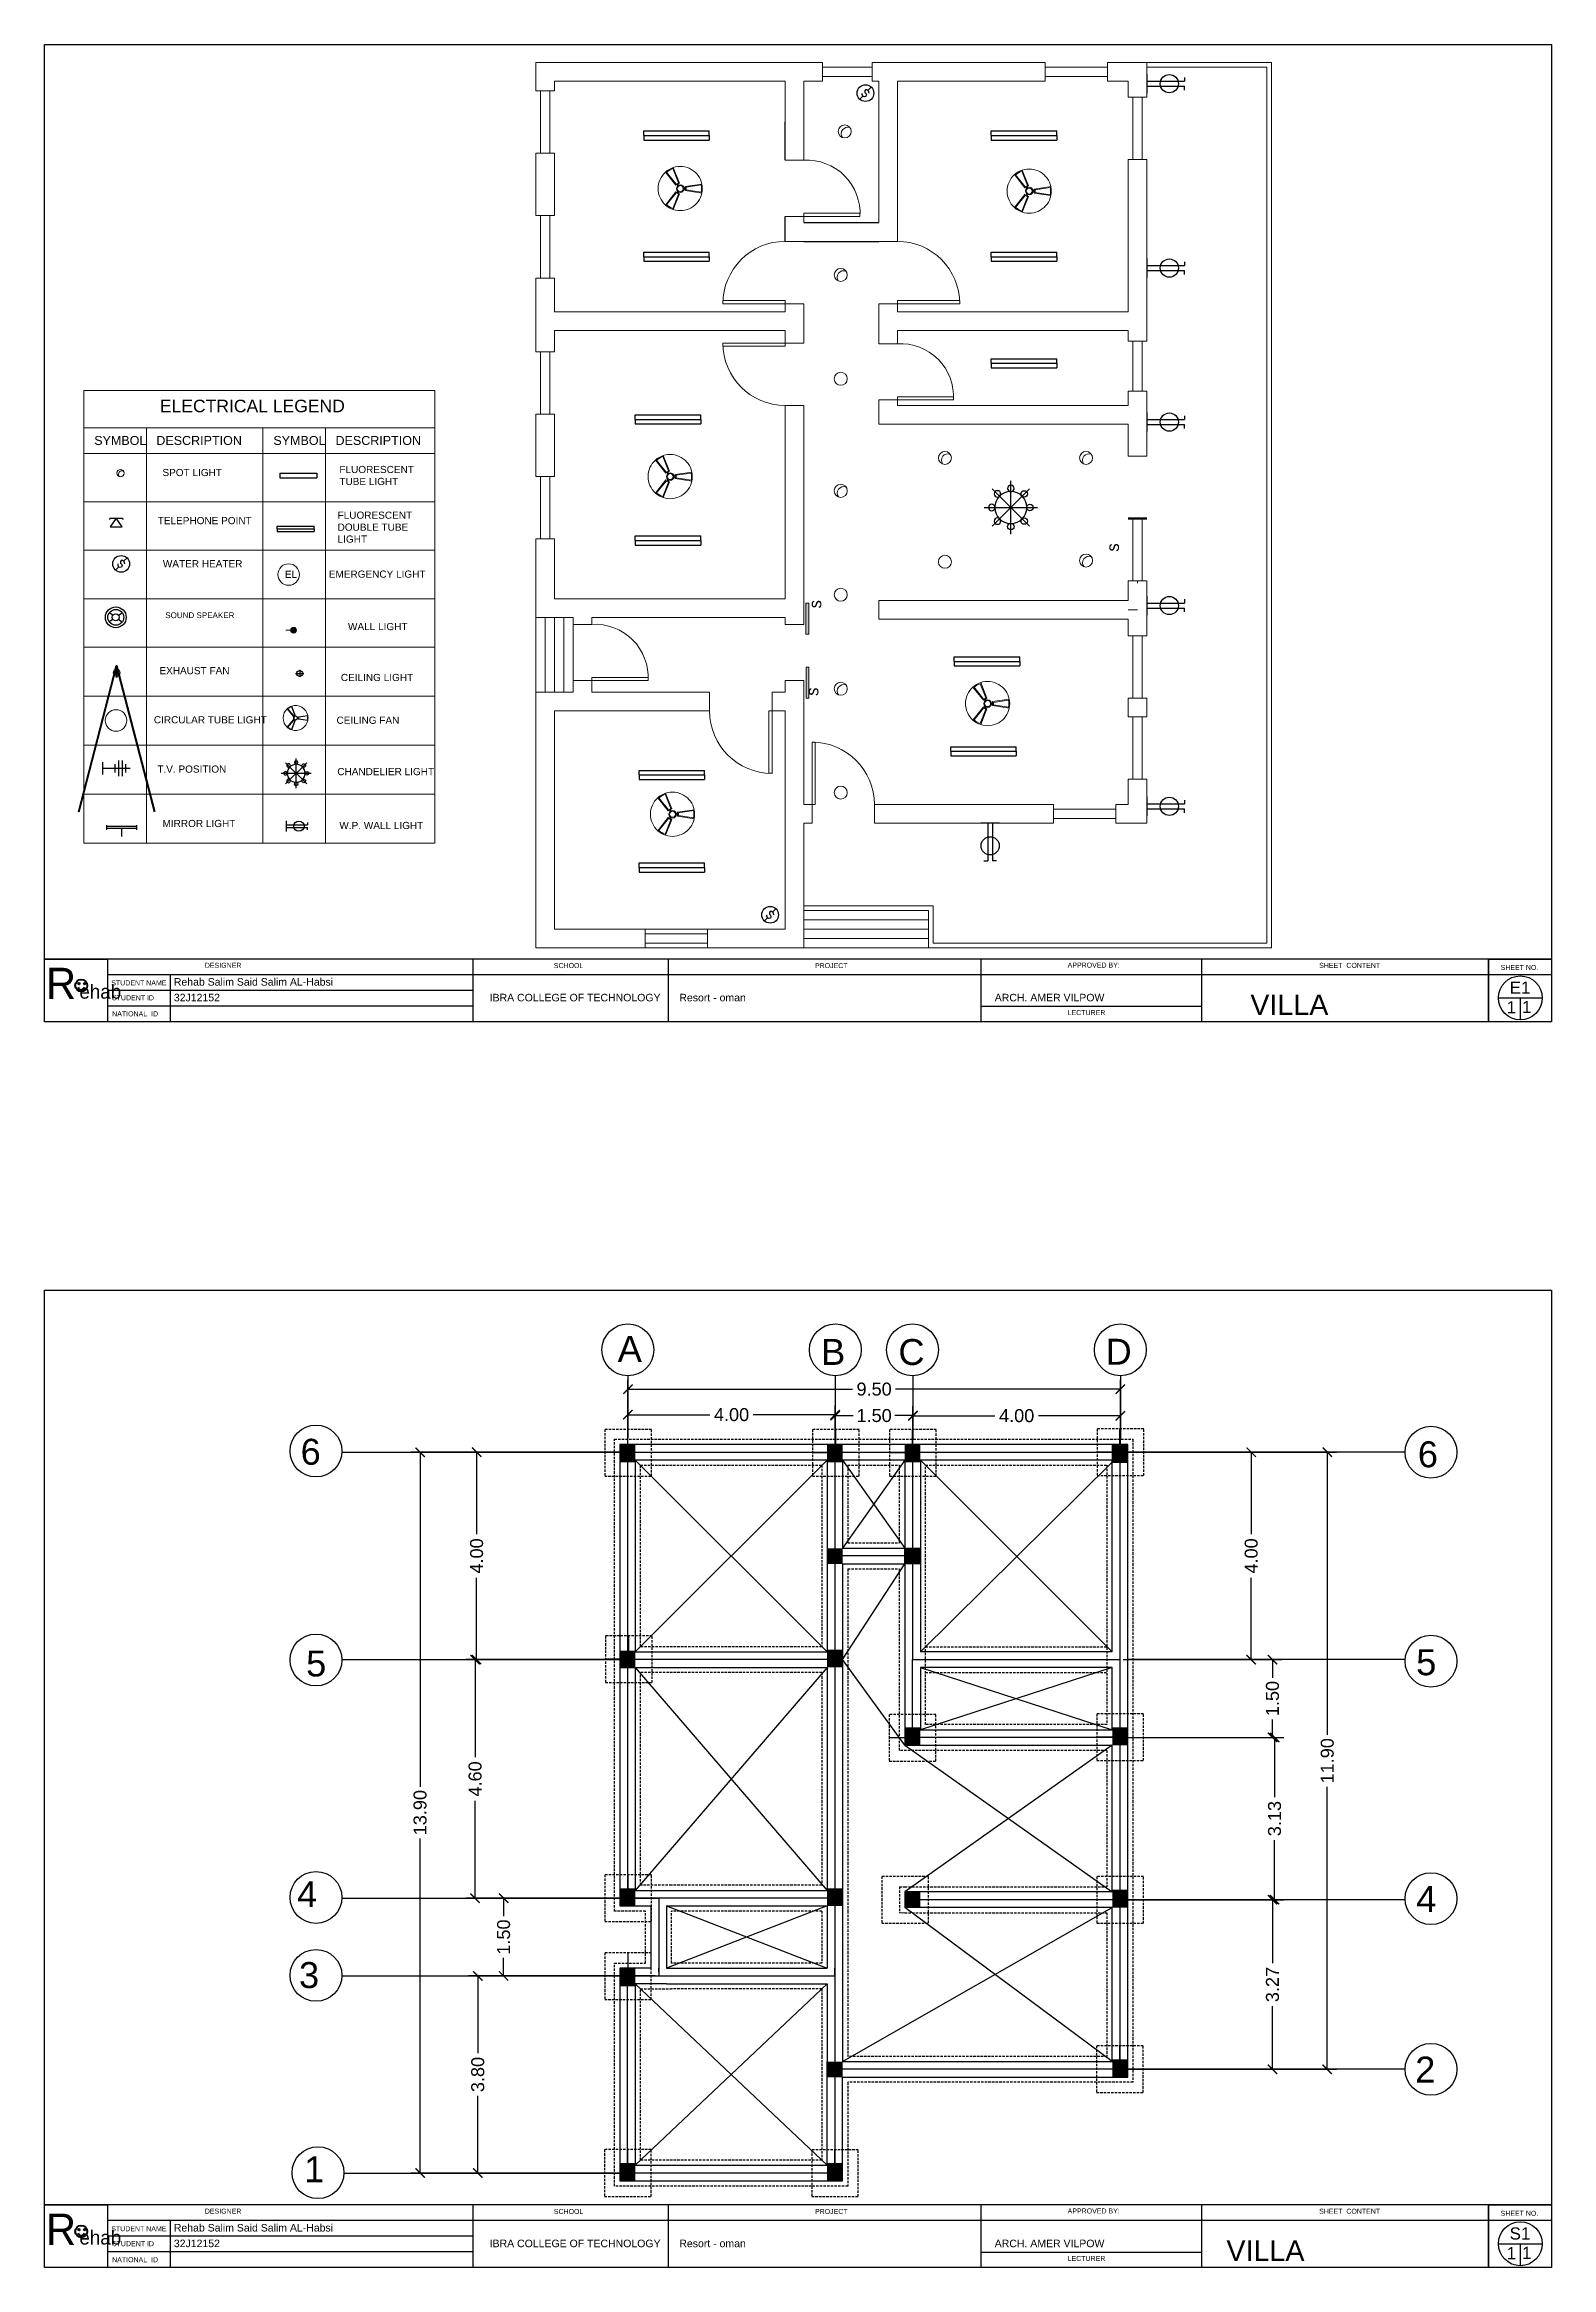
# Model space of a CAD drawing. Header units: inches. Extents: x -59 to 212, y 9 to 737.
# Drawn here: x 56.9 to 212, y 508.4 to 737 of the extents above; entities that cross this region are included whole.
import ezdxf

# ---------------------------------------------------------------- set-up
doc = ezdxf.new("R2010")
doc.units = ezdxf.units.IN
doc.header["$MEASUREMENT"] = 0
doc.linetypes.add('HIDDEN', pattern=[0.375, 0.25, -0.125])
for name, color, linetype in [('A_WALL_3D', 1, 'Continuous'), ('EL_FITTINGS', 3, 'Continuous'), ('ELEC', 10, 'Continuous'), ('Sanitry', 251, 'Continuous')]:
    doc.layers.add(name, color=color, linetype=linetype)
doc.layers.add('ELECTRICAL', color=200, linetype='Continuous', lineweight=18)
doc.styles.add('ARIAL', font='arial.ttf')
doc.styles.get("Standard").update_dxf_attribs({"font": 'arial.ttf'})
doc.styles.add('STYLUS', font='stylu.ttf')
doc.dimstyles.get("Standard").update_dxf_attribs({"dimtxt": 0.18, "dimasz": 0.18, "dimexe": 0.18, "dimexo": 0.0625, "dimgap": 0.09, "dimtad": 0, "dimtih": 1, "dimtoh": 1, "dimdec": 4, "dimzin": 0, "dimdsep": 46, "dimtxsty": 'Standard', "dimcen": 0.09, "dimadec": 0, "dimazin": 0, "dimtfac": 1, "dimtdec": 4, "dimtofl": 0, "dimtmove": 0, "dimatfit": 3, "dimfxl": 1, "dimtolj": 1, "dimtzin": 0, "dimarcsym": 0})

msp = doc.modelspace()

# ---------------------------------------------------------------- texts
at = {"color": 5, "lineweight": 0, "style": 'ARIAL'}
for s, height, p in [('SYMBOL', 0.921587, (62.04339, 695.8451)), ('DESCRIPTION', 0.9215871, (68.43448, 695.8451)), ('SYMBOL', 0.921587, (80.47514, 695.8451)), ('DESCRIPTION', 0.9215871, (86.86622, 695.8451))]:
    msp.add_text(s, height=height, dxfattribs=at).set_placement(p)
at = {"color": 18, "true_color": 0x000000}
for s, height, p in [('DESIGNER', 0.515359, (73.42445, 642.0733)), ('SCHOOL', 0.515359, (109.32516, 642.04321)), ('PROJECT', 0.515359, (136.18945, 642.04321)), ('APPROVED BY:', 0.5153587, (162.18152, 642.09482)), ('SHEET  CONTENT', 0.5153587, (188.05515, 642.06662)), ('STUDENT NAME', 0.5153587, (63.79754, 640.26804)), ('SHEET NO.', 0.515359, (206.72179, 641.85204)), ('STUDENT ID', 0.515359, (63.87146, 638.73141)), ('NATIONAL  ID', 0.5153587, (63.88994, 637.08398)), ('LECTURER', 0.515359, (162.18152, 637.21095)), ('DESIGNER', 0.515359, (73.42445, 513.95037)), ('SCHOOL', 0.515359, (109.32516, 513.92028)), ('PROJECT', 0.515359, (136.18945, 513.92028)), ('APPROVED BY:', 0.5153587, (162.18152, 513.97188)), ('SHEET  CONTENT', 0.5153587, (188.05515, 513.94368)), ('STUDENT NAME', 0.5153587, (63.79754, 512.1451)), ('SHEET NO.', 0.515359, (206.72179, 513.7291)), ('STUDENT ID', 0.515359, (63.87146, 510.60848)), ('NATIONAL  ID', 0.5153587, (63.88994, 508.96105)), ('LECTURER', 0.515359, (162.18152, 509.08801))]:
    msp.add_text(s, height=height, dxfattribs=at).set_placement(p)
at = {"color": 3}
for s, p in [('Rehab Salim Said Salim AL-Habsi', (70.23463, 640.24001)), ('32J12152', (70.23463, 638.62952)), ('IBRA COLLEGE OF TECHNOLOGY', (102.72313, 638.62605)), ('Resort - oman', (122.23642, 638.62605)), ('ARCH. AMER VILPOW', (154.68081, 638.62605)), ('Rehab Salim Said Salim AL-Habsi', (70.23463, 512.11707)), ('32J12152', (70.23463, 510.50658)), ('IBRA COLLEGE OF TECHNOLOGY', (102.72313, 510.50311)), ('Resort - oman', (122.23642, 510.50311)), ('ARCH. AMER VILPOW', (154.68081, 510.50311))]:
    msp.add_text(s, height=0.773038, dxfattribs=at).set_placement(p)
at = {"color": 140}
for s, p in [('E1', (207.64617, 639.41238)), ('S1', (207.64617, 511.28944))]:
    msp.add_text(s, height=1.252322, dxfattribs=at).set_placement(p)
at = {"color": 5}
for p in [(180.97531, 637.2174), (178.51663, 509.09447)]:
    msp.add_text('VILLA', height=2.110335, dxfattribs=at).set_placement(p)
at = {"color": 1}
for s, height, p in [('1', 1.25232, (207.33502, 637.3823)), ('1', 1.25232, (208.91618, 637.41635)), ('A', 2.66645, (115.89546, 601.54975)), ('B', 2.66645, (136.82024, 601.23632)), ('C', 2.66645, (144.77239, 601.22914)), ('D', 2.66645, (166.08185, 601.26073)), ('6', 2.66645, (83.27402, 590.97221)), ('6', 2.66645, (198.20481, 590.70995)), ('5', 2.66645, (83.84161, 569.19592)), ('5', 2.66645, (198.03535, 569.32299)), ('4', 2.66645, (82.90674, 545.47258)), ('4', 2.66645, (198.04475, 544.96989)), ('3', 2.66645, (83.10988, 537.15531)), ('2', 2.66645, (197.93351, 527.43948)), ('1', 2.66645, (83.63714, 517.1818)), ('1', 1.25232, (207.33502, 509.25937)), ('1', 1.25232, (208.91618, 509.29341))]:
    msp.add_text(s, height=height, dxfattribs=at).set_placement(p)
at = {"color": 5, "style": 'STYLUS'}
msp.add_text('A', height=0.02133, dxfattribs=at).set_placement((203.04265, 609.68183))
at = {"lineweight": 0, "insert": (68.79811, 700.49702), "char_height": 1.290222, "width": 19.7323434, "attachment_point": 1}
msp.add_mtext('ELECTRICAL LEGEND', dxfattribs=at)
at = {"color": 3, "lineweight": 0, "attachment_point": 4, "style": 'ARIAL'}
for s, insert, char_height, width in [('SPOT LIGHT', (69.06217, 693.00497), 0.73727, 10.0484983), ('FLUORESCENT\\PTUBE LIGHT', (87.26366, 692.70201), 0.7372697, 10.0484983), ('TELEPHONE POINT', (68.57516, 688.059), 0.7372697, 10.0484983), ('FLUORESCENT DOUBLE TUBE LIGHT', (87.07985, 687.38789), 0.7372697, 10.0484983), ('WATER HEATER', (69.10545, 683.62714), 0.7372697, 10.0484983), ('EMERGENCY LIGHT', (86.17042, 682.55547), 0.7372697, 10.0484983), ('SOUND SPEAKER', (69.35303, 678.32679), 0.591239, 8.058196), ('WALL LIGHT', (88.14888, 677.16081), 0.73727, 10.0484983), ('EXHAUST FAN', (68.75232, 672.62725), 0.7372697, 10.0484983), ('CEILING LIGHT', (87.41589, 671.92499), 0.7372697, 10.0484983), ('CIRCULAR TUBE LIGHT', (68.17974, 667.57479), 0.7372697, 10.9711992), ('CEILING FAN', (86.96807, 667.53041), 0.7372697, 10.0484983), ('T.V. POSITION', (68.53586, 662.50665), 0.7372697, 10.0484983), ('CHANDELIER LIGHT', (87.04988, 662.24698), 0.7372697, 10.0484983), ('MIRROR LIGHT', (69.07023, 656.91226), 0.7372697, 7.6667483), ('W.P. WALL LIGHT', (87.26064, 656.70854), 0.7372697, 10.0484983)]:
    msp.add_mtext(s, dxfattribs=dict(at, insert=insert, char_height=char_height, width=width))
at = {"color": 2, "lineweight": 0, "char_height": 1.28273, "attachment_point": 1, "rotation": 87.4517719, "style": 'STYLUS'}
for insert in [(166.16009, 684.9084), (135.54182, 679.07257), (135.23805, 670.07845)]:
    msp.add_mtext_dynamic_manual_height_columns('s', width=0.1453898, gutter_width=2.12639, heights=[0], dxfattribs=dict(at, insert=insert))
at = {"color": 5, "lineweight": 0, "char_height": 3.2103233, "attachment_point": 1}
for insert in [(57.07579, 642.07548), (57.07579, 513.95254)]:
    msp.add_mtext_dynamic_manual_height_columns('{\\fBlackadder ITC|b0|i0|c0|p82;R}', width=2.1558242, gutter_width=1, heights=[0], dxfattribs=dict(at, insert=insert))
at = {"lineweight": 0, "char_height": 1.4471532, "attachment_point": 1}
for insert in [(60.51569, 640.34628), (60.51569, 512.22334)]:
    msp.add_mtext_dynamic_manual_height_columns('{\\fBlackadder ITC|b0|i0|c0|p82;ehab}', width=2.1558242, gutter_width=1, heights=[0], dxfattribs=dict(at, insert=insert))
at = {"color": 3, "char_height": 1.333223, "attachment_point": 5}
for s, insert in [('\\A1;9.50', (142.27232, 598.74114)), ('\\A1;4.00', (127.60687, 596.11783)), ('\\A1;1.50', (142.27232, 596.01981)), ('\\A1;4.00', (156.93778, 596.01004))]:
    msp.add_mtext(s, dxfattribs=dict(at, insert=insert))
at = {"color": 3, "char_height": 1.333223, "attachment_point": 5, "rotation": 90}
for s, insert in [('\\A1;4.00', (101.3857, 581.59001)), ('\\A1;4.00', (181.0675, 581.59001)), ('\\A1;1.50', (183.25527, 566.92455)), ('\\A1;11.90', (188.89375, 560.52508)), ('\\A1;4.60', (101.22775, 558.65857)), ('\\A1;13.90', (95.56812, 555.19218)), ('\\A1;3.13', (183.46792, 554.57941)), ('\\A1;1.50', (104.16292, 542.39324)), ('\\A1;3.27', (183.25391, 537.51415)), ('\\A1;3.80', (101.50204, 528.26107))]:
    msp.add_mtext(s, dxfattribs=dict(at, insert=insert))
at = {"layer": 'Sanitry', "color": 1, "lineweight": 0, "insert": (80.55811, 682.54118), "char_height": 0.7372697, "width": 3.3292249, "attachment_point": 4, "style": 'ARIAL'}
msp.add_mtext('\\pi1.0938;EL', dxfattribs=at)

# ---------------------------------------------------------------- blocks, each defined once
blk = doc.blocks.new('_ArchTick')
at = {"color": 0, "linetype": 'ByBlock', "const_width": 0.15}
blk.add_lwpolyline([(-0.5, -0.5), (0.5, 0.5)], dxfattribs=at)
blk = doc.blocks.new('Telephone Point')
at = {"layer": 'EL_FITTINGS', "color": 1}
for p, q in [((-16.8, 24.7), (-19.6, 20.8)), ((0, 24.7), (-16.8, 0)), ((-16.8, 24.7), (16.8, 24.7)), ((-16.8, 0), (16.8, 0)), ((16.8, 0), (0, 24.7)), ((16.8, 24.7), (19.6, 20.8))]:
    blk.add_line(p, q, dxfattribs=at)
blk = doc.blocks.new('Water Heater')
at = {"layer": 'EL_FITTINGS', "color": 1}
for p, q in [((30.5, 7.4), (39.9, 16.6)), ((16.1, -8.7), (7.5, -17.2))]:
    blk.add_line(p, q, dxfattribs=at)
for points in [[(33.1, 1.7), (32.8, 4.8), (30.5, 7.4), (27.1, 9.5), (23.9, 9.2), (21.9, 6.6), (21.9, 2), (24.2, -0.9), (25.9, -5), (24.8, -9.3), (19.8, -10.1), (16.1, -8.7), (14.7, -3.8), (14.7, -2.4), (15.5, -0.1)], [(33.1, 1.7), (32.6, -0.3)]]:
    blk.add_lwpolyline(points, dxfattribs=at)
blk.add_circle((23.4, 0), 23.4, dxfattribs=at)
blk = doc.blocks.new('Flourescent Tube Light')
at = {"layer": 'EL_FITTINGS', "color": 1}
for p, q in [((-51.5, 6.8), (51.5, 6.8)), ((-51.5, 6.8), (-51.5, -6.8)), ((51.5, 6.8), (51.5, -6.8)), ((-51.5, -6.8), (51.5, -6.8))]:
    blk.add_line(p, q, dxfattribs=at)
blk = doc.blocks.new('Fluorescent Double Tube Light')
at = {"layer": 'EL_FITTINGS', "color": 1}
for p, q in [((-51.5, 7.2), (51.5, 7.2)), ((-51.5, 0), (-51.5, 7.2)), ((-51.5, 0), (51.5, 0)), ((51.5, 0), (51.5, 7.2)), ((-51.5, 0), (51.5, 0)), ((-51.5, 0), (-51.5, -7.2)), ((-51.5, -7.2), (51.5, -7.2)), ((51.5, 0), (51.5, -7.2))]:
    blk.add_line(p, q, dxfattribs=at)
blk = doc.blocks.new('DRHUDR')
at = {"color": 1}
for p, q in [((53434.9, 7577.1), (53424.6, 7584.4)), ((53434.9, 7565.4), (53424.6, 7558)), ((53451.1, 7577.1), (53461.4, 7584.4)), ((53451.1, 7565.4), (53461.4, 7558))]:
    blk.add_line(p, q, dxfattribs=at)
for radius in [29.6, 22.6, 9.97]:
    blk.add_circle((53443, 7571.2), radius, dxfattribs=at)
blk = doc.blocks.new('WALL LIGHT')
at = {"layer": 'ELECTRICAL'}
blk.add_hatch(color=256, dxfattribs=at).paths.add_polyline_path([(0.468, 0, 1), (0.217, 0, 1)])
blk.add_line((0.217, 0), (0, 0), dxfattribs=at)
blk.add_circle((0.342, 0), 0.126, dxfattribs=at)
blk = doc.blocks.new('Ceiling light')
at = {"layer": 'ELEC'}
for p, q in [((0, 0.157), (0, -0.157)), ((-0.187, -0.007), (0.178, -0.007))]:
    blk.add_line(p, q, dxfattribs=at)
blk.add_ellipse((-0.004, -0.005), major_axis=(0.141, 0), ratio=0.898978, start_param=3.141593, end_param=9.424778, dxfattribs=at)
blk = doc.blocks.new('dtrhtr')
at = {"layer": 'EL_FITTINGS', "color": 1}
for p, q in [((110116.8, -17669.4), (110116.8, -17682.1)), ((110202.4, -17673.1), (110116.8, -17673.1)), ((110202.4, -17678.4), (110116.8, -17678.4)), ((110159.6, -17678.4), (110159.6, -17701.3)), ((110202.4, -17669.4), (110202.4, -17682.1))]:
    blk.add_line(p, q, dxfattribs=at)
blk = doc.blocks.new('T.V. Position')
at = {"layer": 'EL_FITTINGS', "color": 1}
for p, q in [((0, 17.6), (0, -17.6)), ((0, 0), (76.7, 0)), ((34.5, 11.9), (34.5, -11.9)), ((44.4, 21.8), (44.4, -21.8)), ((54.3, 21.8), (54.3, -21.8)), ((64.2, 11.9), (64.2, -11.9))]:
    blk.add_line(p, q, dxfattribs=at)
blk = doc.blocks.new('WP Wall Light')
at = {"layer": 'EL_FITTINGS', "color": 1}
for p, q in [((0, 14.9), (0, -14.9)), ((0, 3.9), (59.1, 3.9)), ((59.1, 9.9), (59.1, 3.9)), ((0, -3.9), (59.1, -3.9)), ((59.1, -9.9), (59.1, -3.9))]:
    blk.add_line(p, q, dxfattribs=at)
blk.add_circle((35.4, 0), 14.3, dxfattribs=at)
blk = doc.blocks.new('Chandelier Light')
at = {"layer": 'EL_FITTINGS', "color": 1, "linetype": 'Continuous'}
for p, q in [((0, -41.7), (0, 41.7)), ((-41.7, 0), (41.7, 0)), ((29.5, 29.5), (-29.5, -29.5)), ((-29.5, 29.5), (29.5, -29.5))]:
    blk.add_line(p, q, dxfattribs=at)
at = {"layer": 'EL_FITTINGS', "color": 2, "linetype": 'Continuous', "extrusion": (0, 0, -1)}
for centre, major_axis in [((0, 30), (3.54, 3.54)), ((-30, 0), (-3.54, 3.54)), ((-30, 0), (-3.54, 3.54)), ((-21, 21.4), (0.05, 5)), ((-21, -21.4), (-5, -0.05))]:
    blk.add_ellipse(centre, major_axis=major_axis, ratio=1, start_param=0.785398, end_param=7.068583, dxfattribs=at)
at = {"layer": 'EL_FITTINGS', "color": 4, "linetype": 'Continuous', "extrusion": (0, 0, -1)}
blk.add_ellipse((0, 0), major_axis=(17.7, 17.7), ratio=1, start_param=0.785398, end_param=7.068583, dxfattribs=at)
at = {"layer": 'EL_FITTINGS', "color": 2, "linetype": 'Continuous'}
for centre, major_axis in [((21, 21.4), (-0.05, 5)), ((30, 0), (3.54, 3.54)), ((30, 0), (3.54, 3.54)), ((0, -30), (3.54, -3.54)), ((0, -30), (3.54, -3.54)), ((21, -21.4), (5, -0.05))]:
    blk.add_ellipse(centre, major_axis=major_axis, ratio=1, start_param=0.785398, end_param=7.068583, dxfattribs=at)

# ---------------------------------------------------------------- hatches: boundary and pattern name
at = {"lineweight": 0}
h = msp.add_hatch(color=7, dxfattribs=at)
h.dxf.hatch_style = 1
h.paths.add_polyline_path([(135.54182, 679.57625), (135.25424, 679.57625), (135.25424, 676.36943), (135.54182, 676.36943)])
h = msp.add_hatch(color=7, dxfattribs=at)
h.dxf.hatch_style = 1
h.paths.add_polyline_path([(135.5544, 673.00488), (135.26682, 673.00488), (135.26682, 669.79807), (135.5544, 669.79807)])
at = {"lineweight": 100, "true_color": 0x000000}
h = msp.add_hatch(color=18, dxfattribs=at)
h.dxf.hatch_style = 1
h.paths.add_polyline_path([(60.40573, 640.43502, 1), (60.56976, 640.43502, 1)])
h.paths.add_polyline_path([(61.15094, 640.43502, 1), (60.9869, 640.43502, 1)])
h = msp.add_hatch(color=3)
h.dxf.hatch_style = 1
h.paths.add_polyline_path([(116.09974, 591.23151), (117.6996, 591.23151), (117.6996, 593.0598), (116.09974, 593.0598)])
h = msp.add_hatch(color=3)
h.dxf.hatch_style = 1
h.paths.add_polyline_path([(137.43131, 591.23151), (139.03118, 591.23151), (139.03118, 593.0598), (137.43131, 593.0598)])
h = msp.add_hatch(color=3)
h.dxf.hatch_style = 1
h.paths.add_polyline_path([(145.43065, 591.23151), (147.03052, 591.23151), (147.03052, 593.0598), (145.43065, 593.0598)])
h = msp.add_hatch(color=3)
h.dxf.hatch_style = 1
h.paths.add_polyline_path([(166.76225, 591.22744), (168.36211, 591.22744), (168.36211, 593.05573), (166.76225, 593.05573)])
h = msp.add_hatch(color=3)
h.dxf.hatch_style = 1
h.paths.add_polyline_path([(137.43135, 582.37382), (139.03121, 582.37382), (139.03121, 580.75771), (137.43135, 580.75771)])
h = msp.add_hatch(color=3)
h.dxf.hatch_style = 1
h.paths.add_polyline_path([(145.43067, 582.38994), (147.03054, 582.38994), (147.03054, 580.77383), (145.43067, 580.77383)])
h = msp.add_hatch(color=3)
h.dxf.hatch_style = 1
h.paths.add_polyline_path([(116.09974, 570.03462), (117.6996, 570.03462), (117.6996, 571.8629), (116.09974, 571.8629)])
h = msp.add_hatch(color=3)
h.dxf.hatch_style = 1
h.paths.add_polyline_path([(137.43131, 570.12429), (139.03118, 570.12429), (139.03118, 571.95257), (137.43131, 571.95257)])
h = msp.add_hatch(color=3)
h.dxf.hatch_style = 1
h.paths.add_polyline_path([(145.43065, 562.12495), (147.03052, 562.12495), (147.03052, 563.95323), (145.43065, 563.95323)])
h = msp.add_hatch(color=3)
h.dxf.hatch_style = 1
h.paths.add_polyline_path([(166.76222, 562.12495), (168.36209, 562.12495), (168.36209, 563.95323), (166.76222, 563.95323)])
h = msp.add_hatch(color=3)
h.dxf.hatch_style = 1
h.paths.add_polyline_path([(116.09974, 545.59298), (117.6996, 545.59298), (117.6996, 547.42126), (116.09974, 547.42126)])
h = msp.add_hatch(color=3)
h.dxf.hatch_style = 1
h.paths.add_polyline_path([(137.43131, 545.59298), (139.03118, 545.59298), (139.03118, 547.42126), (137.43131, 547.42126)])
h = msp.add_hatch(color=3)
h.dxf.hatch_style = 1
h.paths.add_polyline_path([(145.43069, 547.05012), (147.03055, 547.05012), (147.03055, 545.43401), (145.43069, 545.43401)])
h = msp.add_hatch(color=3)
h.dxf.hatch_style = 1
h.paths.add_polyline_path([(166.76222, 545.43401), (168.36209, 545.43401), (168.36209, 547.2623), (166.76222, 547.2623)])
h = msp.add_hatch(color=3)
h.dxf.hatch_style = 1
h.paths.add_polyline_path([(116.09974, 537.34598), (117.6996, 537.34598), (117.6996, 539.17426), (116.09974, 539.17426)])
h = msp.add_hatch(color=3)
h.dxf.hatch_style = 1
h.paths.add_polyline_path([(137.43135, 529.58413), (139.03121, 529.58413), (139.03121, 527.96802), (137.43135, 527.96802)])
h = msp.add_hatch(color=3)
h.dxf.hatch_style = 1
h.paths.add_polyline_path([(166.76366, 527.99443), (168.36353, 527.99443), (168.36353, 529.82271), (166.76366, 529.82271)])
h = msp.add_hatch(color=3)
h.dxf.hatch_style = 1
h.paths.add_polyline_path([(116.09974, 517.32864), (117.6996, 517.32864), (117.6996, 519.15693), (116.09974, 519.15693)])
h = msp.add_hatch(color=3)
h.dxf.hatch_style = 1
h.paths.add_polyline_path([(137.42584, 517.32864), (139.02571, 517.32864), (139.02571, 519.15693), (137.42584, 519.15693)])
h = msp.add_hatch(color=18, dxfattribs=at)
h.dxf.hatch_style = 1
h.paths.add_polyline_path([(60.40573, 512.31208, 1), (60.56976, 512.31208, 1)])
h.paths.add_polyline_path([(61.15094, 512.31208, 1), (60.9869, 512.31208, 1)])

# ---------------------------------------------------------------- linework, layer by layer
at = {"color": 240, "true_color": 0xed1f24}
for p, q in [((56.92407, 636.5341), (56.92407, 737.02905)), ((56.92407, 636.5341), (56.92407, 737.02905)), ((56.92407, 737.02905), (211.96114, 737.02905)), ((211.96114, 737.02905), (211.96114, 636.5341)), ((211.96114, 642.97609), (56.92407, 642.97609)), ((121.078, 642.97609), (121.078, 636.5341)), ((153.24849, 642.97609), (153.24849, 636.5341)), ((175.95277, 642.97609), (175.95277, 636.5341)), ((175.95277, 642.97609), (175.95277, 636.5341)), ((205.48739, 642.97609), (205.48739, 636.5341)), ((211.96114, 641.36559), (63.39782, 641.36559)), ((69.87157, 641.36559), (69.87157, 636.5341)), ((153.24849, 641.36559), (153.24849, 636.5341)), ((100.98408, 639.7551), (63.39782, 639.7551)), ((100.98408, 638.1446), (63.39782, 638.1446)), ((175.95277, 638.07998), (153.24849, 638.07998)), ((211.96114, 636.5341), (56.92407, 636.5341)), ((211.96114, 636.5341), (56.92407, 636.5341)), ((56.92407, 508.41117), (56.92407, 608.90611)), ((56.92407, 508.41117), (56.92407, 608.90611)), ((56.92407, 608.90611), (211.96114, 608.90611)), ((211.96114, 608.90611), (211.96114, 508.41117)), ((211.96114, 514.85315), (56.92407, 514.85315)), ((121.078, 514.85315), (121.078, 508.41117)), ((153.24849, 514.85315), (153.24849, 508.41117)), ((175.95277, 514.85315), (175.95277, 508.41117)), ((175.95277, 514.85315), (175.95277, 508.41117)), ((205.48739, 514.85315), (205.48739, 508.41117)), ((211.96114, 513.24265), (63.39782, 513.24265)), ((69.87157, 513.24265), (69.87157, 508.41117)), ((153.24849, 513.24265), (153.24849, 508.41117)), ((100.98408, 511.63216), (63.39782, 511.63216)), ((100.98408, 510.02166), (63.39782, 510.02166)), ((175.95277, 509.95704), (153.24849, 509.95704)), ((211.96114, 508.41117), (56.92407, 508.41117)), ((211.96114, 508.41117), (56.92407, 508.41117))]:
    msp.add_line(p, q, dxfattribs=at)
at = {"lineweight": 0}
for p, q in [((136.94814, 735.18509), (107.46891, 735.18509)), ((107.46891, 735.18509), (107.46891, 732.25149)), ((136.94814, 735.18509), (136.94814, 733.261)), ((136.94814, 734.70406), (142.07904, 734.70406)), ((159.86163, 735.18509), (142.07904, 735.18509)), ((142.07904, 735.18509), (142.07904, 733.261)), ((159.86163, 733.261), (159.86163, 735.18509)), ((159.86163, 734.70406), (166.27526, 734.70406)), ((170.32248, 735.18509), (166.27526, 735.18509)), ((166.27526, 733.261), (166.27526, 735.18509)), ((170.32248, 731.61062), (170.32248, 735.18509)), ((170.32248, 735.18509), (183.14974, 735.18509)), ((170.32248, 734.70406), (182.66872, 734.70406)), ((182.66872, 644.59257), (182.66872, 734.70406)), ((183.14974, 644.11155), (183.14974, 735.18509)), ((107.46891, 732.25149), (109.393, 732.25149)), ((107.94993, 725.83787), (107.94993, 732.25149)), ((108.91198, 725.83787), (108.91198, 732.25149)), ((133.12343, 733.261), (109.393, 733.261)), ((109.393, 733.261), (109.393, 732.25149)), ((133.12343, 733.261), (133.12343, 729.05836)), ((136.94814, 733.261), (135.04752, 733.261)), ((135.04752, 733.261), (135.04752, 725.11526)), ((136.94814, 733.74202), (142.07904, 733.74202)), ((142.74387, 733.261), (142.07904, 733.261)), ((142.74387, 733.261), (142.74387, 718.70272)), ((159.86163, 733.261), (144.66796, 733.261)), ((144.66796, 733.261), (144.66796, 716.77863)), ((159.86163, 733.74202), (166.27526, 733.74202)), ((168.39839, 733.261), (166.27526, 733.261)), ((168.39839, 731.61062), (168.39839, 733.261)), ((168.39839, 731.61062), (170.32248, 731.61062)), ((168.87941, 731.61062), (168.87941, 725.19699)), ((169.84146, 731.61062), (169.84146, 725.19699)), ((107.46891, 725.83787), (107.46891, 719.42424)), ((107.46891, 725.83787), (109.393, 725.83787)), ((109.393, 725.83787), (109.393, 719.42424)), ((168.39839, 709.53057), (168.39839, 725.19699)), ((168.39839, 725.19699), (170.32248, 725.19699)), ((170.32248, 706.50512), (170.32248, 725.19699)), ((107.46891, 719.42424), (109.393, 719.42424)), ((107.94993, 713.01061), (107.94993, 719.42424)), ((108.91198, 713.01061), (108.91198, 719.42424)), ((135.04752, 719.34409), (133.12343, 719.34409)), ((135.04752, 719.34409), (135.04752, 719.66477)), ((135.04752, 719.34409), (135.04752, 718.70272)), ((107.46891, 713.01061), (107.46891, 708.56852)), ((107.46891, 713.01061), (109.393, 713.01061)), ((109.393, 713.01061), (109.393, 709.53057)), ((109.393, 709.53057), (133.12343, 709.53057)), ((133.12343, 710.365), (133.12343, 709.53057)), ((135.04752, 710.365), (135.04752, 706.32375)), ((142.74387, 706.24784), (142.74387, 710.365)), ((144.66796, 710.365), (144.66796, 709.53057)), ((168.39839, 709.53057), (144.66796, 709.53057)), ((107.46891, 708.56852), (107.46891, 705.43321)), ((109.393, 707.60648), (109.393, 705.43321)), ((109.393, 707.60648), (133.12343, 707.60648)), ((133.12343, 707.60648), (133.12343, 706.32375)), ((144.66796, 706.24784), (144.66796, 707.60648)), ((168.39839, 707.60648), (144.66796, 707.60648)), ((168.39839, 706.50512), (168.39839, 707.60648)), ((168.39839, 706.50512), (170.32248, 706.50512)), ((168.87941, 706.50512), (168.87941, 701.37422)), ((169.84146, 706.50512), (169.84146, 701.37422)), ((107.46891, 705.43321), (109.393, 705.43321)), ((107.94993, 699.01958), (107.94993, 705.43321)), ((108.91198, 699.01958), (108.91198, 705.43321)), ((133.12338, 706.00307), (133.12343, 706.32375)), ((133.12343, 706.32375), (135.04752, 706.32375)), ((133.12343, 699.91012), (133.12343, 680.02787)), ((133.12343, 699.91012), (135.04752, 699.91012)), ((135.04752, 699.91012), (135.04752, 677.39573)), ((142.74387, 699.91012), (142.74387, 700.47557)), ((142.74387, 700.47557), (142.74387, 697.98603)), ((144.66796, 699.91012), (144.66796, 700.47557)), ((144.66796, 700.47557), (144.66796, 699.91012)), ((144.66796, 699.91012), (168.39839, 699.91012)), ((168.39839, 699.91012), (168.39839, 701.37422)), ((168.39839, 701.37422), (170.32248, 701.37422)), ((170.32248, 694.68811), (170.32248, 701.37422)), ((107.46891, 699.01958), (107.46891, 692.60595)), ((107.46891, 699.01958), (109.393, 699.01958)), ((109.393, 699.01958), (109.393, 692.60595)), ((142.74387, 697.98603), (168.39839, 697.98603)), ((168.39839, 694.68811), (168.39839, 697.98603)), ((168.39839, 694.68811), (170.32248, 694.68811)), ((107.46891, 692.60595), (109.393, 692.60595)), ((107.94993, 686.19232), (107.94993, 692.60595)), ((108.91198, 686.19232), (108.91198, 692.60595)), ((168.39839, 688.33861), (170.32248, 688.33861)), ((168.39839, 688.27448), (170.32248, 688.27448)), ((168.39839, 688.21034), (170.32248, 688.21034)), ((168.87941, 681.86085), (168.87941, 688.21034)), ((169.84146, 681.86085), (169.84146, 688.21034)), ((107.46891, 686.19232), (107.46891, 678.10378)), ((107.46891, 686.19232), (109.393, 686.19232)), ((109.393, 686.19232), (109.393, 680.02787)), ((168.39839, 679.83669), (168.39839, 681.86085)), ((168.39839, 681.86085), (170.32248, 681.86085)), ((170.32248, 676.22132), (170.32248, 681.86085)), ((109.393, 680.02787), (113.24118, 680.02787)), ((113.24118, 680.02787), (133.12343, 680.02787)), ((168.39839, 679.83669), (142.74387, 679.83669)), ((142.74387, 679.83669), (142.74387, 677.9126)), ((107.46891, 678.10378), (111.31709, 678.10378)), ((107.46891, 678.10378), (107.46891, 670.40743)), ((108.43096, 678.10378), (108.43096, 670.40743)), ((109.393, 678.10378), (109.393, 670.40743)), ((110.35505, 678.10378), (110.35505, 670.40743)), ((111.31709, 678.10378), (111.31709, 677.39573)), ((111.31709, 678.10378), (111.31709, 670.40743)), ((111.31709, 677.39573), (113.24118, 677.39573)), ((113.24118, 678.10378), (113.24118, 677.39573)), ((113.24118, 678.10378), (133.12343, 678.10378)), ((133.12343, 678.10378), (133.12343, 677.39573)), ((133.12343, 677.39573), (135.04752, 677.39573)), ((168.39839, 677.9126), (142.74387, 677.9126)), ((168.39839, 676.22132), (168.39839, 677.9126)), ((168.39839, 676.22132), (170.32248, 676.22132)), ((168.87941, 676.22132), (168.87941, 669.76607)), ((169.84146, 676.22132), (169.84146, 669.76607)), ((111.31709, 670.40743), (107.46891, 670.40743)), ((107.46891, 670.40743), (107.46891, 644.11155)), ((111.31709, 671.62347), (111.31709, 670.40743)), ((111.31709, 671.62347), (113.24118, 671.62347)), ((119.01345, 671.62347), (113.24118, 671.62444)), ((113.24118, 671.62347), (113.24118, 670.40743)), ((113.24118, 670.40743), (125.3549, 670.40743)), ((113.24123, 671.94512), (119.0135, 671.94415)), ((125.3549, 670.40743), (125.3549, 668.48334)), ((131.76853, 670.40743), (133.12343, 670.40743)), ((131.76853, 670.40743), (131.76853, 668.48334)), ((133.12343, 671.62347), (133.12343, 670.40743)), ((133.12343, 671.62347), (135.04752, 671.62347)), ((135.04752, 671.62347), (135.04752, 658.86289)), ((113.24118, 668.48334), (109.393, 668.48334)), ((109.393, 668.48334), (109.393, 646.03564)), ((113.24118, 668.48334), (125.3549, 668.48334)), ((131.76853, 668.48334), (133.12343, 668.48334)), ((133.12343, 668.48334), (133.12343, 658.86289)), ((168.39839, 667.8836), (168.39839, 669.80769)), ((168.39839, 669.80769), (170.32248, 669.80769)), ((168.39839, 667.8836), (170.32248, 667.8836)), ((168.87941, 667.8836), (168.87941, 661.46997)), ((169.84146, 667.8836), (169.84146, 661.46997)), ((170.32248, 667.8836), (170.32248, 669.80769)), ((168.39839, 658.86289), (168.39839, 661.46997)), ((168.39839, 661.46997), (170.32248, 661.46997)), ((170.32248, 656.93881), (170.32248, 661.46997)), ((133.12343, 646.03564), (133.12343, 658.86289)), ((135.04752, 658.86289), (135.89434, 658.86289)), ((135.89434, 658.86289), (135.89434, 656.93881)), ((142.30797, 658.86289), (160.71086, 658.86289)), ((142.30797, 658.86289), (142.30797, 656.93881)), ((160.71086, 658.86289), (160.71086, 656.93881)), ((167.12449, 658.86289), (168.39839, 658.86289)), ((167.12449, 658.86289), (167.12449, 656.93881)), ((135.04752, 656.93881), (135.89434, 656.93881)), ((135.04752, 644.11155), (135.04752, 656.93881)), ((142.30797, 656.93881), (160.71086, 656.93881)), ((160.71086, 658.38187), (167.12449, 658.38187)), ((160.71086, 657.41983), (167.12449, 657.41983)), ((167.12449, 656.93881), (170.32248, 656.93881)), ((135.04752, 648.44075), (148.3558, 648.44075)), ((135.04752, 647.95972), (147.87478, 647.95972)), ((135.04752, 646.99768), (147.87478, 646.99768)), ((147.87478, 644.11155), (147.87478, 647.95972)), ((148.3558, 644.59257), (148.3558, 648.44075)), ((109.393, 646.03564), (133.12343, 646.03564)), ((118.72531, 646.03564), (118.72531, 644.11155)), ((125.13894, 646.03564), (125.13894, 644.11155)), ((135.04752, 646.03564), (147.87478, 646.03564)), ((135.04752, 645.07359), (147.87478, 645.07359)), ((107.46891, 644.11155), (135.04752, 644.11155)), ((135.04752, 644.11155), (183.14974, 644.11155)), ((148.3558, 644.59257), (182.66872, 644.59257))]:
    msp.add_line(p, q, dxfattribs=at)
at = {"color": 2, "lineweight": 0}
for p, q in [((170.32248, 734.70406), (170.32248, 735.18509)), ((140.81979, 719.34311), (135.04752, 719.34409)), ((135.04757, 719.66477), (140.81984, 719.6638)), ((133.12338, 710.68569), (126.70975, 710.68461)), ((126.70975, 710.68461), (126.7098, 710.36393)), ((126.7098, 710.36393), (133.12343, 710.365)), ((133.12338, 710.68569), (133.12338, 710.365)), ((151.08154, 710.365), (144.66791, 710.36607)), ((144.66797, 710.68676), (151.08159, 710.68568)), ((144.66797, 710.68676), (144.66797, 710.36607)), ((151.08159, 710.68568), (151.08154, 710.365)), ((133.12338, 706.00307), (126.70975, 706.00415)), ((126.7098, 706.32483), (133.12343, 706.32375)), ((150.44023, 700.4757), (144.66796, 700.47667)), ((144.66802, 700.79735), (150.44028, 700.79638)), ((144.66802, 700.79735), (144.66802, 700.47667)), ((135.25424, 676.36943), (135.25424, 679.57625)), ((135.25424, 679.57625), (135.54182, 679.57625)), ((135.54182, 679.57625), (135.54182, 676.36943)), ((135.25424, 676.36943), (135.57492, 676.36943)), ((135.26682, 673.00488), (135.5544, 673.00488)), ((135.26682, 669.79807), (135.26682, 673.00488)), ((135.5544, 673.00488), (135.5544, 669.79807)), ((113.24123, 671.94512), (113.24123, 671.62444)), ((131.44785, 668.48329), (131.76853, 668.48334)), ((131.44785, 668.48329), (131.44893, 662.06966)), ((131.76961, 662.06971), (131.76853, 668.48334)), ((135.26682, 669.79807), (135.5875, 669.79807)), ((136.21395, 665.27658), (135.89327, 665.27652)), ((135.89327, 665.27652), (135.89434, 658.86289)), ((136.21503, 658.86295), (136.21395, 665.27658)), ((131.4475, 662.08837), (131.76818, 662.08843)), ((136.21503, 658.86295), (135.89434, 658.86295))]:
    msp.add_line(p, q, dxfattribs=at)
for p, q in [((133.12452, 725.11526), (133.12452, 729.05836)), ((133.12343, 716.77863), (133.12343, 719.34409)), ((135.04752, 718.70272), (142.74387, 718.70272)), ((135.04752, 716.77863), (142.74387, 716.77863)), ((168.36211, 593.05573), (116.09976, 593.05573)), ((116.09976, 593.05573), (116.09976, 570.92422)), ((168.36211, 527.99443), (168.36211, 593.05573)), ((137.43133, 591.45586), (117.69963, 591.45586)), ((117.69963, 591.45586), (117.69963, 571.72415)), ((137.43133, 591.45586), (137.43133, 571.72415)), ((145.43067, 591.45586), (139.0312, 591.45586)), ((139.0312, 591.45586), (139.0312, 582.38994)), ((145.43067, 591.45586), (145.43067, 582.38994)), ((166.76225, 591.45586), (147.03054, 591.45586)), ((147.03054, 591.45586), (147.03054, 571.72415)), ((166.76225, 571.72415), (166.76225, 591.45586)), ((139.0312, 582.38994), (145.43067, 582.38994)), ((139.0312, 580.79007), (139.0312, 529.5943)), ((139.0312, 580.79007), (145.43067, 580.79007)), ((145.43067, 580.79007), (145.43067, 562.12495)), ((117.69963, 571.72415), (137.43133, 571.72415)), ((166.76225, 571.72415), (147.03054, 571.72415)), ((116.09976, 570.92422), (116.09976, 545.59298)), ((117.69963, 570.12429), (117.69963, 547.19284)), ((117.69963, 570.12429), (137.43133, 570.12429)), ((137.43133, 570.12429), (137.43133, 547.19284)), ((147.03054, 570.12429), (147.03054, 563.72481)), ((166.76225, 570.12429), (147.03054, 570.12429)), ((166.76225, 563.72481), (166.76225, 570.12429)), ((147.03054, 563.72481), (166.76225, 563.72481)), ((145.43067, 562.12495), (166.76225, 562.12495)), ((166.76225, 547.03388), (166.76225, 562.12495)), ((117.69963, 547.19284), (120.89936, 547.19284)), ((120.89936, 547.19284), (137.43133, 547.19284)), ((166.76225, 547.03388), (145.43067, 547.03388)), ((116.09976, 545.59298), (119.2995, 545.59298)), ((116.94108, 546.39291), (120.14082, 546.39291)), ((119.2995, 545.59298), (119.2995, 539.1935)), ((120.14082, 546.39291), (120.1333, 545.59301)), ((120.89936, 545.59298), (120.89936, 539.1935)), ((120.89936, 545.59298), (137.43133, 545.59298)), ((137.43133, 545.59298), (137.43133, 539.1935)), ((138.23127, 546.39291), (138.23127, 545.59298)), ((166.76225, 545.43401), (145.43067, 545.43401)), ((166.76225, 529.5943), (166.76225, 545.43401)), ((119.2995, 539.1935), (116.09976, 539.1935)), ((116.09976, 539.1935), (116.09976, 517.32864)), ((120.89936, 537.59364), (117.69963, 537.59364)), ((117.69963, 537.59364), (117.69963, 518.92851)), ((120.14477, 538.39359), (120.13686, 539.19348)), ((120.89936, 539.1935), (137.43133, 539.1935)), ((120.89936, 537.59364), (137.43133, 537.59364)), ((137.43133, 537.59364), (137.43133, 529.5943)), ((138.23127, 538.39357), (138.23127, 539.1935)), ((137.43133, 518.92851), (137.43133, 529.5943)), ((139.0312, 527.99443), (168.36211, 527.99443)), ((139.0312, 517.32864), (139.0312, 527.99443)), ((116.09976, 517.32864), (139.0312, 517.32864)), ((117.69963, 518.92851), (137.43133, 518.92851)), ((138.23127, 518.12858), (137.16469, 518.12858))]:
    msp.add_line(p, q)
at = {"color": 7, "lineweight": 0}
for p, q in [((133.12452, 725.11526), (135.04861, 725.11526)), ((133.12343, 716.77863), (135.04752, 716.77863)), ((142.74387, 716.77863), (144.66796, 716.77863)), ((133.12343, 710.365), (135.04752, 710.365)), ((142.74387, 710.365), (144.66796, 710.365)), ((142.74387, 706.24784), (144.66796, 706.24784)), ((142.74387, 700.47557), (144.66796, 700.47557)), ((144.66796, 700.47557), (142.74387, 700.47557))]:
    msp.add_line(p, q, dxfattribs=at)
at = {"color": 18, "lineweight": 0, "true_color": 0x000000}
for p, q in [((60.96326, 654.88571), (60.96326, 701.43309)), ((60.96326, 701.43309), (97.07781, 701.43309)), ((97.07781, 701.43309), (97.07781, 654.88571)), ((60.96326, 697.61786), (97.07781, 697.61786)), ((67.41684, 697.61786), (67.41684, 654.88571)), ((79.395, 697.61786), (79.395, 654.88571)), ((85.84859, 697.61786), (85.84859, 654.88571)), ((60.96326, 694.96369), (97.07781, 694.96369)), ((60.96326, 689.98712), (97.07781, 689.98712)), ((60.96326, 685.01055), (97.07781, 685.01055)), ((60.96326, 680.03398), (97.07781, 680.03398)), ((60.96326, 675.05741), (97.07781, 675.05741)), ((60.96326, 670.01449), (97.07781, 670.01449)), ((60.96326, 664.97156), (97.07781, 664.97156)), ((60.96326, 659.92864), (97.07781, 659.92864)), ((60.96326, 654.88571), (97.07781, 654.88571))]:
    msp.add_line(p, q, dxfattribs=at)
at = {"color": 5, "lineweight": 0}
for p, q in [((169.36044, 681.86085), (169.36044, 681.63128)), ((169.36044, 678.87464), (168.39839, 678.87464))]:
    msp.add_line(p, q, dxfattribs=at)
at = {"color": 0, "lineweight": 0}
for p, q in [((118.72531, 645.55461), (125.13894, 645.55461)), ((118.72531, 644.59257), (125.13894, 644.59257))]:
    msp.add_line(p, q, dxfattribs=at)
at = {"color": 240}
for p, q in [((100.98408, 642.97609), (100.98408, 636.5341)), ((100.98408, 639.7551), (100.98408, 636.5341)), ((100.98408, 514.85315), (100.98408, 508.41117)), ((100.98408, 511.63216), (100.98408, 508.41117))]:
    msp.add_line(p, q, dxfattribs=at)
at = {"color": 8}
for p, q in [((206.48796, 638.97911), (211.01104, 638.97911)), ((208.7495, 638.97911), (208.7495, 636.71757)), ((206.48796, 510.85617), (211.01104, 510.85617)), ((208.7495, 510.85617), (208.7495, 508.59463))]:
    msp.add_line(p, q, dxfattribs=at)
at = {"color": 1}
for p, q in [((116.94108, 600.1175), (116.94108, 593.69701)), ((138.27265, 600.1175), (138.27265, 593.65154)), ((146.2726, 600.1175), (146.2726, 593.63448)), ((167.60529, 600.1175), (167.60529, 593.58901)), ((146.23121, 594.61056), (146.23121, 593.05573)), ((167.56391, 594.65397), (167.56391, 593.05573)), ((87.52384, 592.25579), (116.09976, 592.25579)), ((196.89309, 592.25579), (168.36211, 592.25579)), ((87.52384, 570.92422), (116.09976, 570.92422)), ((196.89309, 570.92422), (168.36211, 570.92422)), ((87.52384, 546.39336), (116.09976, 546.39336)), ((196.89309, 546.23394), (168.36211, 546.23394)), ((87.52384, 538.39347), (116.09976, 538.39347)), ((196.89309, 528.79436), (168.36211, 528.79436)), ((87.72611, 518.12858), (116.09976, 518.12858))]:
    msp.add_line(p, q, dxfattribs=at)
at = {"color": 251}
for p, q in [((116.94108, 593.05573), (116.94108, 599.70106)), ((167.60529, 593.58901), (167.60357, 599.70106)), ((116.94108, 598.74114), (140.06308, 598.74114)), ((116.94108, 593.69701), (116.94108, 597.07775)), ((138.27265, 593.05573), (138.27265, 597.07775)), ((138.3217, 593.05573), (138.27265, 596.97973)), ((167.60357, 598.74114), (144.48156, 598.74114)), ((146.27199, 593.63449), (146.27199, 596.97973)), ((146.27199, 593.63449), (146.27199, 596.96996)), ((167.60357, 593.58902), (167.60357, 596.96996)), ((116.94108, 596.11783), (125.3708, 596.11783)), ((138.27265, 596.11783), (129.84293, 596.11783)), ((138.27265, 596.01981), (140.12583, 596.01981)), ((146.27199, 596.01981), (144.41881, 596.01981)), ((146.23061, 592.5891), (146.23061, 594.61056)), ((146.27199, 596.01004), (154.70171, 596.01004)), ((167.60357, 596.01004), (159.17385, 596.01004)), ((167.56218, 592.5891), (167.56218, 594.65397)), ((116.56639, 592.25579), (94.6082, 592.25579)), ((95.56812, 592.25579), (95.56812, 557.85659)), ((116.56639, 592.25579), (100.42578, 592.25579)), ((101.3857, 592.25579), (101.3857, 583.82607)), ((167.89549, 592.25579), (182.02742, 592.25579)), ((167.89549, 592.25579), (189.85367, 592.25579)), ((181.0675, 592.25579), (181.0675, 583.82607)), ((188.89375, 592.25579), (188.89375, 563.18949)), ((101.3857, 570.92422), (101.3857, 579.35394)), ((181.0675, 570.92422), (181.0675, 579.35394)), ((116.56639, 570.92422), (100.26783, 570.92422)), ((116.56639, 570.92422), (100.42578, 570.92422)), ((101.22775, 570.92422), (101.22775, 560.89463)), ((167.89549, 570.92422), (182.02742, 570.92422)), ((167.89549, 570.92422), (184.21519, 570.92422)), ((183.25527, 570.92422), (183.25527, 569.07104)), ((183.25527, 562.92488), (183.25527, 564.77806)), ((167.89549, 562.92488), (184.21519, 562.92488)), ((167.89549, 562.92488), (184.42784, 562.92488)), ((183.46792, 562.92488), (183.46792, 556.79047)), ((188.89375, 528.79436), (188.89375, 557.86067)), ((101.22775, 546.39291), (101.22775, 556.4225)), ((95.56812, 518.12858), (95.56812, 552.52777)), ((183.46792, 546.23394), (183.46792, 552.36835)), ((116.56639, 546.39291), (100.26783, 546.39291)), ((119.76612, 546.39291), (103.203, 546.39291)), ((104.16292, 546.39291), (104.16292, 544.53973)), ((167.89549, 546.23394), (184.42784, 546.23394)), ((167.89549, 546.23394), (184.21383, 546.23394)), ((183.25391, 546.23394), (183.25391, 539.72521)), ((104.16292, 538.39357), (104.16292, 540.24675)), ((116.56639, 538.39357), (100.54212, 538.39357)), ((101.50204, 538.39357), (101.50204, 530.46986)), ((119.76612, 538.39357), (103.203, 538.39357)), ((183.25391, 528.79436), (183.25391, 535.30309)), ((167.89549, 528.79436), (184.21383, 528.79436)), ((167.89549, 528.79436), (189.85367, 528.79436)), ((101.50204, 518.12858), (101.50204, 526.05229)), ((116.56639, 518.12858), (94.6082, 518.12858)), ((116.56639, 518.12858), (100.54212, 518.12858))]:
    msp.add_line(p, q, dxfattribs=at)
at = {"color": 2}
for p, q in [((138.3217, 592.21076), (138.3217, 594.61056)), ((146.27188, 592.21076), (146.27188, 594.61056)), ((167.60357, 592.25417), (167.60357, 594.65397)), ((138.3217, 592.21076), (135.9219, 592.21076)), ((146.27188, 592.21076), (143.87208, 592.21076)), ((167.60357, 592.25417), (165.20376, 592.25417)), ((137.43133, 591.45586), (117.69963, 571.72415)), ((117.69963, 591.45586), (137.43133, 571.72415)), ((139.0312, 591.45586), (145.43067, 582.38994)), ((145.43067, 591.45586), (139.0312, 582.38994)), ((147.03054, 591.45586), (166.76225, 571.72415)), ((166.76225, 591.22744), (147.03054, 571.72415)), ((139.0312, 570.92416), (145.43067, 580.77383)), ((145.43067, 582.38994), (145.43067, 582.38994)), ((117.03769, 570.96042), (117.03769, 573.36022)), ((117.03769, 570.96042), (114.63788, 570.96042)), ((137.43133, 570.12429), (117.69963, 547.19284)), ((117.69963, 570.12429), (137.43133, 547.19284)), ((145.43067, 562.12495), (139.0312, 570.92416)), ((147.03054, 570.12429), (166.76225, 563.72481)), ((166.76225, 570.12429), (147.03054, 563.72481)), ((146.23577, 562.89783), (146.23577, 565.29763)), ((167.57425, 562.93929), (167.57425, 565.33909)), ((146.23577, 562.89783), (143.83597, 562.89783)), ((167.57425, 562.93929), (165.17445, 562.93929)), ((166.76225, 562.12495), (145.43067, 547.03388)), ((145.43067, 562.12495), (166.76225, 547.03388)), ((116.96026, 546.40027), (116.96026, 548.80007)), ((116.96026, 546.40027), (114.56046, 546.40027)), ((167.59461, 546.20864), (167.59461, 548.60844)), ((137.43133, 545.59298), (120.89936, 539.1935)), ((120.89936, 545.59298), (137.43133, 539.1935)), ((139.0312, 529.5943), (166.76225, 545.43401)), ((166.76225, 529.5943), (145.43067, 545.43401)), ((167.59461, 546.20864), (165.19481, 546.20864)), ((116.95472, 538.38033), (116.95472, 540.78013)), ((116.95472, 538.38033), (114.55491, 538.38033)), ((137.43133, 518.92851), (117.69963, 537.59364)), ((137.43133, 537.59364), (117.69963, 518.92851)), ((167.55906, 528.82829), (167.55906, 531.22809)), ((167.55906, 528.82829), (165.15925, 528.82829)), ((116.92639, 518.13319), (116.92639, 520.53299)), ((138.24839, 518.10846), (138.24839, 520.50826)), ((116.92639, 518.13319), (114.52659, 518.13319)), ((138.24839, 518.10846), (135.84858, 518.10846))]:
    msp.add_line(p, q, dxfattribs=at)
at = {"color": 6, "linetype": 'HIDDEN'}
for p, q in [((115.56647, 593.58902), (168.8954, 593.58902)), ((115.56647, 570.92422), (115.56647, 593.58902)), ((168.8954, 593.58902), (168.8954, 527.46114)), ((118.23292, 590.92257), (136.89804, 590.92257)), ((118.23292, 572.25744), (118.23292, 590.92257)), ((136.89804, 590.92257), (136.89804, 580.25678)), ((139.56449, 590.92257), (144.89738, 590.92257)), ((139.56449, 590.92257), (139.56449, 582.92323)), ((144.89738, 582.92323), (144.89738, 590.92257)), ((147.56383, 590.92257), (166.22896, 590.92257)), ((147.56383, 564.2581), (147.56383, 590.92257)), ((166.22896, 590.92257), (166.22896, 564.2581)), ((139.56449, 582.92323), (144.89738, 582.92323)), ((136.89804, 580.25678), (136.89804, 572.25744)), ((139.56449, 580.25678), (144.89738, 580.25678)), ((139.56449, 580.25678), (139.56449, 569.591)), ((144.89738, 561.59166), (144.89738, 580.25678)), ((136.89804, 572.25744), (118.23292, 572.25744)), ((147.56383, 572.25744), (166.22896, 572.25744)), ((115.56647, 545.05969), (115.56647, 570.92422)), ((118.23292, 547.72613), (118.23292, 569.591)), ((136.89804, 569.591), (118.23292, 569.591)), ((136.89804, 569.591), (136.89804, 547.72613)), ((139.56449, 569.591), (139.56449, 545.05969)), ((147.56383, 569.591), (166.22896, 569.591)), ((166.22896, 564.2581), (147.56383, 564.2581)), ((166.22896, 561.59166), (144.89738, 561.59166)), ((166.22896, 561.59166), (166.22896, 547.56717)), ((121.43265, 547.72613), (118.23292, 547.72613)), ((136.89804, 547.72613), (121.43265, 547.72613)), ((144.89738, 547.56561), (144.89738, 544.90911)), ((144.89738, 547.56561), (145.43067, 547.56561)), ((145.43067, 547.56717), (166.22896, 547.56717)), ((118.76621, 545.05969), (115.56647, 545.05969)), ((118.76621, 539.72679), (118.76621, 545.05969)), ((121.43265, 539.72679), (121.43265, 545.05969)), ((136.89804, 545.05969), (121.43265, 545.05969)), ((136.89804, 545.05969), (136.89804, 539.72679)), ((139.56449, 545.05969), (139.56449, 537.06035)), ((145.43067, 544.90072), (166.22896, 544.90072)), ((166.22896, 544.90072), (166.22896, 530.12759)), ((115.56647, 516.79535), (115.56647, 539.72679)), ((115.56647, 539.72679), (118.76621, 539.72679)), ((136.89804, 539.72679), (121.43265, 539.72679)), ((118.23292, 519.4618), (118.23292, 537.06035)), ((118.23292, 537.06035), (121.43265, 537.06035)), ((136.89804, 537.06035), (121.43265, 537.06035)), ((136.89804, 537.06035), (136.89804, 530.12759)), ((139.56449, 537.06035), (139.56449, 530.12759)), ((136.89804, 530.12759), (136.89804, 519.4618)), ((166.22896, 530.12759), (139.56449, 530.12759)), ((168.8954, 527.46114), (139.56449, 527.46114)), ((139.56449, 527.46114), (139.56449, 516.79535)), ((136.89804, 519.4618), (118.23292, 519.4618)), ((139.56449, 516.79535), (115.56647, 516.79535))]:
    msp.add_line(p, q, dxfattribs=at)
at = {"color": 5}
for p, q in [((116.94108, 570.92422), (116.94108, 592.25579)), ((116.94108, 592.25579), (138.23127, 592.25579)), ((138.23127, 592.25579), (146.23061, 592.25579)), ((138.23127, 592.25579), (138.23127, 570.92422)), ((146.23061, 592.25579), (167.56218, 592.25579)), ((146.23061, 592.25579), (146.23061, 581.59001)), ((167.56218, 592.25579), (167.56218, 570.92422)), ((146.23061, 581.59001), (138.23127, 581.59001)), ((146.23061, 581.59001), (146.23061, 570.92422)), ((116.94108, 546.39291), (116.94108, 570.92422)), ((138.23127, 570.92422), (116.94108, 570.92422)), ((138.23127, 570.92422), (138.23127, 546.39291)), ((146.23061, 570.92422), (167.56218, 570.92422)), ((146.23061, 562.92488), (146.23061, 570.92422)), ((167.56218, 570.92422), (167.56218, 562.92488)), ((167.56218, 562.92488), (146.23061, 562.92488)), ((167.56218, 562.92488), (167.56218, 548.52607)), ((167.56218, 548.52607), (167.56218, 528.79436)), ((138.27265, 546.39291), (116.94108, 546.39291)), ((120.14082, 546.39291), (120.14082, 538.79354)), ((138.23127, 546.39291), (138.23127, 538.39357)), ((166.76225, 546.23394), (145.43067, 546.23394)), ((167.56218, 546.23394), (166.76225, 546.23394)), ((116.89969, 518.12858), (116.89969, 538.39357)), ((116.89969, 538.39357), (138.23127, 538.39357)), ((138.23127, 538.39357), (138.23127, 518.12858)), ((167.56218, 528.79436), (138.23127, 528.79436)), ((137.16469, 518.12858), (116.89969, 518.12858))]:
    msp.add_line(p, q, dxfattribs=at)
at = {"color": 3}
for p, q in [((168.36211, 593.05573), (166.76225, 593.05573)), ((166.76225, 593.05573), (166.76225, 591.22744)), ((168.36211, 591.22744), (168.36211, 593.05573)), ((166.76225, 591.22744), (168.36211, 591.22744)), ((145.43067, 582.38994), (147.03054, 582.38994)), ((145.43067, 580.77383), (145.43067, 582.38994)), ((147.03054, 580.77383), (145.43067, 580.77383)), ((147.03054, 582.38994), (147.03054, 580.77383))]:
    msp.add_line(p, q, dxfattribs=at)
at = {"color": 0}
for p, q in [((145.43067, 547.03388), (145.43067, 545.43401)), ((144.89738, 544.90911), (145.43067, 544.90072)), ((139.0312, 529.5943), (166.76225, 529.5943))]:
    msp.add_line(p, q, dxfattribs=at)
at = {"color": 240, "true_color": 0xed1f24}
for points in [[(56.92407, 642.97609), (63.39782, 642.97609), (63.39782, 636.5341), (56.92407, 636.5341)], [(205.48739, 642.97609), (211.96114, 642.97609), (211.96114, 636.5341), (205.48739, 636.5341)], [(56.92407, 514.85315), (63.39782, 514.85315), (63.39782, 508.41117), (56.92407, 508.41117)], [(205.48739, 514.85315), (211.96114, 514.85315), (211.96114, 508.41117), (205.48739, 508.41117)]]:
    msp.add_lwpolyline(points, close=True, dxfattribs=at)
at = {"color": 3, "linetype": 'HIDDEN'}
for points in [[(114.55617, 589.80504), (119.35578, 589.80504), (119.35578, 594.60465), (114.55617, 594.60465)], [(135.9219, 589.81096), (140.7215, 589.81096), (140.7215, 594.61056), (135.9219, 594.61056)], [(143.87208, 589.81096), (148.67168, 589.81096), (148.67168, 594.61056), (143.87208, 594.61056)], [(165.20376, 589.85436), (170.00337, 589.85436), (170.00337, 594.65397), (165.20376, 594.65397)], [(114.63788, 568.56061), (119.43749, 568.56061), (119.43749, 573.36022), (114.63788, 573.36022)], [(143.83597, 560.49803), (148.63557, 560.49803), (148.63557, 565.29763), (143.83597, 565.29763)], [(165.17445, 560.53949), (169.97406, 560.53949), (169.97406, 565.33909), (165.17445, 565.33909)], [(114.56046, 544.00047), (119.36006, 544.00047), (119.36006, 548.80007), (114.56046, 548.80007)], [(143.05143, 543.83631), (147.85104, 543.83631), (147.85104, 548.63591), (143.05143, 548.63591)], [(165.19481, 543.80884), (169.99441, 543.80884), (169.99441, 548.60844), (165.19481, 548.60844)], [(114.55491, 535.98053), (119.35452, 535.98053), (119.35452, 540.78013), (114.55491, 540.78013)], [(165.15925, 526.42849), (169.95886, 526.42849), (169.95886, 531.22809), (165.15925, 531.22809)], [(114.52659, 515.73339), (119.32619, 515.73339), (119.32619, 520.53299), (114.52659, 520.53299)], [(135.84858, 515.70866), (140.64819, 515.70866), (140.64819, 520.50826), (135.84858, 520.50826)]]:
    msp.add_lwpolyline(points, close=True, dxfattribs=at)
at = {"color": 18, "lineweight": 100, "true_color": 0x000000}
for centre, radius in [((60.71802, 640.25376), 0.61719), ((60.48774, 640.43502), 0.08202), ((61.06892, 640.43502), 0.08202), ((60.71802, 512.13082), 0.61719), ((60.48774, 512.31208), 0.08202), ((61.06892, 512.31208), 0.08202)]:
    msp.add_circle(centre, radius, dxfattribs=at)
at = {"color": 8}
for centre in [(208.7495, 638.97911), (208.7495, 510.85617)]:
    msp.add_circle(centre, 2.26154, dxfattribs=at)
at = {"color": 1}
for centre in [(116.94108, 602.78395), (138.28403, 602.78395), (146.21874, 602.78395), (167.60529, 602.78395), (84.8574, 592.37893), (199.55954, 592.25579), (84.8574, 570.89027), (199.55954, 570.76714), (84.8574, 546.47219), (199.55954, 546.34906), (84.8574, 538.45401), (199.55954, 528.79436), (85.05966, 518.16594)]:
    msp.add_circle(centre, 2.66645, dxfattribs=at)
at = {"color": 18, "lineweight": 100, "true_color": 0x000000}
for centre in [(60.7168, 640.15286), (60.7168, 512.02993)]:
    msp.add_arc(centre, 0.3441, 194.0957776, 346.8635285, dxfattribs=at)
at = {"layer": 'A_WALL_3D', "color": 2, "lineweight": 0}
for centre, radius, start, end in [((135.37241, 719.66783), 5.45704, 356.5886562, 453.4017999), ((133.12343, 710.365), 6.41364, 90.0097053, 180.0096311), ((144.66791, 710.36607), 6.41364, 359.9903689, 89.9902947), ((133.12343, 706.32375), 6.41364, 179.9903689, 269.9902947), ((144.99286, 700.80042), 5.45704, 356.5886562, 453.4017999), ((131.76853, 668.48334), 6.41364, 180.0097053, 270.0096311), ((135.89434, 658.86289), 6.41364, 0.0097053, 90.0096311)]:
    msp.add_arc(centre, radius, start, end, dxfattribs=at)
at = {"layer": 'A_WALL_3D', "lineweight": 0}
msp.add_arc((113.56608, 671.94818), 5.45704, 356.5886562, 453.4017999, dxfattribs=at)
at = {"layer": 'Sanitry', "color": 1, "lineweight": 0, "ltscale": 0.1}
for p, q in [((64.60756, 672.67343), (64.09682, 672.16269)), ((64.60756, 672.16269), (64.09682, 672.67343))]:
    msp.add_line(p, q, dxfattribs=at)
at = {"layer": 'Sanitry', "color": 1, "lineweight": 0}
for points in [[(120.80819, 723.90621, -0.103776276), (121.61718, 724.37329), (122.2466, 722.75803), (121.89233, 722.5535)], [(120.93004, 723.895, -0.084558374), (121.56597, 724.26215), (122.13709, 722.7965), (121.91377, 722.66756)], [(124.55191, 721.74477), (122.83835, 722.00731), (122.83835, 722.41638), (124.55191, 722.67892, -0.103776276)], [(124.48127, 721.84469), (122.92642, 722.08291), (122.92642, 722.34078), (124.48127, 722.579, -0.084558374)], [(156.70787, 723.64113, -0.103776276), (157.51687, 724.1082), (158.14629, 722.49295), (157.79202, 722.28841)], [(156.82972, 723.62991, -0.084558374), (157.46566, 723.99707), (158.03678, 722.53141), (157.81345, 722.40247)], [(121.61718, 720.0504, -0.103776276), (120.80819, 720.51748), (121.89233, 721.8702), (122.2466, 721.66566)], [(121.56597, 720.16154, -0.084558374), (120.93004, 720.5287), (121.91377, 721.75613), (122.13709, 721.62719)], [(157.51687, 719.78532, -0.103776276), (156.70787, 720.25239), (157.79202, 721.60511), (158.14629, 721.40057)], [(157.46566, 719.89645, -0.084558374), (156.82972, 720.26361), (157.81345, 721.49104), (158.03678, 721.3621)], [(160.4516, 721.47968), (158.73804, 721.74222), (158.73804, 722.1513), (160.4516, 722.41383, -0.103776276)], [(160.38096, 721.5796), (158.82611, 721.81782), (158.82611, 722.0757), (160.38096, 722.31392, -0.084558374)], [(119.77679, 694.28585, -0.103776276), (120.58578, 694.75293), (121.2152, 693.13767), (120.86093, 692.93314)], [(119.89864, 694.27464, -0.084558374), (120.53457, 694.64179), (121.1057, 693.17614), (120.88237, 693.0472)], [(123.52051, 692.12441), (121.80696, 692.38695), (121.80696, 692.79602), (123.52051, 693.05856, -0.103776276)], [(123.44987, 692.22433), (121.89502, 692.46255), (121.89502, 692.72042), (123.44987, 692.95865, -0.084558374)], [(120.58578, 690.43005, -0.103776276), (119.77679, 690.89712), (120.86093, 692.24984), (121.2152, 692.0453)], [(120.53457, 690.54118, -0.084558374), (119.89864, 690.90834), (120.88237, 692.13577), (121.1057, 692.00683)], [(152.43153, 670.93742, -0.103776276), (153.24053, 671.40449), (153.86995, 669.78924), (153.51568, 669.5847)], [(152.55338, 670.9262, -0.084558374), (153.18932, 671.29336), (153.76044, 669.8277), (153.53712, 669.69876)], [(81.90546, 668.7175, -0.103776276), (82.361, 668.98051), (82.71542, 668.07097), (82.51593, 667.9558)], [(82.361, 666.54633, -0.103776276), (81.90546, 666.80934), (82.51593, 667.57104), (82.71542, 667.45586)], [(81.97407, 668.71118, -0.084558374), (82.33216, 668.91793), (82.65376, 668.09263), (82.528, 668.02003)], [(84.01352, 667.50041), (83.04863, 667.64824), (83.04863, 667.87859), (84.01352, 668.02642, -0.103776276)], [(83.97374, 667.55667), (83.09822, 667.69081), (83.09822, 667.83602), (83.97374, 667.97016, -0.084558374)], [(153.24053, 667.08161, -0.103776276), (152.43153, 667.54868), (153.51568, 668.9014), (153.86995, 668.69686)], [(153.18932, 667.19274, -0.084558374), (152.55338, 667.5599), (153.53712, 668.78733), (153.76044, 668.65839)], [(156.17526, 668.77597), (154.4617, 669.03851), (154.4617, 669.44759), (156.17526, 669.71012, -0.103776276)], [(156.10462, 668.87589), (154.54977, 669.11411), (154.54977, 669.37199), (156.10462, 669.61021, -0.084558374)], [(82.33216, 666.60891, -0.084558374), (81.97407, 666.81565), (82.528, 667.50681), (82.65376, 667.4342)], [(120.01853, 659.5613, -0.103776276), (120.82753, 660.02837), (121.45695, 658.41312), (121.10268, 658.20858)], [(120.14038, 659.55008, -0.084558374), (120.77632, 659.91724), (121.34744, 658.45159), (121.12411, 658.32265)], [(120.82753, 655.70549, -0.103776276), (120.01853, 656.17257), (121.10268, 657.52528), (121.45695, 657.32074)], [(120.77632, 655.81663, -0.084558374), (120.14038, 656.18378), (121.12411, 657.41122), (121.34744, 657.28228)], [(123.76226, 657.39986), (122.0487, 657.66239), (122.0487, 658.07147), (123.76226, 658.33401, -0.103776276)], [(123.69162, 657.49977), (122.13677, 657.73799), (122.13677, 657.99587), (123.69162, 658.23409, -0.084558374)]]:
    msp.add_lwpolyline(points, format="xyb", close=True, dxfattribs=at)
for points in [[(122.0177, 722.62588), (122.08104, 722.51618)], [(122.12123, 722.68565), (122.18456, 722.57595)], [(122.0177, 721.79781), (122.08104, 721.90752)], [(122.12123, 721.73804), (122.18456, 721.84775)], [(122.83835, 722.27162), (122.71168, 722.27162)], [(122.83835, 722.15208), (122.71168, 722.15208)], [(157.91739, 722.36079), (157.98073, 722.25109)], [(157.91739, 721.53272), (157.98073, 721.64243)], [(158.02091, 722.42056), (158.08425, 722.31086)], [(158.02091, 721.47295), (158.08425, 721.58266)], [(158.73804, 722.00653), (158.61137, 722.00653)], [(158.73804, 721.88699), (158.61137, 721.88699)], [(120.9863, 693.00552), (121.04964, 692.89582)], [(121.08983, 693.06529), (121.15316, 692.95559)], [(120.9863, 692.17745), (121.04964, 692.28716)], [(121.08983, 692.11768), (121.15316, 692.22739)], [(121.80696, 692.65126), (121.68028, 692.65126)], [(121.80696, 692.53172), (121.68028, 692.53172)], [(82.58653, 667.99656), (82.62219, 667.93478)], [(82.58653, 667.53028), (82.62219, 667.59205)], [(82.64482, 668.03021), (82.68049, 667.96844)], [(83.04863, 667.79707), (82.9773, 667.79707)], [(83.04863, 667.72976), (82.9773, 667.72976)], [(153.64105, 669.65708), (153.70439, 669.54738)], [(153.64105, 668.82901), (153.70439, 668.93872)], [(153.74457, 669.71685), (153.80791, 669.60715)], [(153.74457, 668.76924), (153.80791, 668.87895)], [(154.4617, 669.30282), (154.33503, 669.30282)], [(154.4617, 669.18328), (154.33503, 669.18328)], [(82.64482, 667.49662), (82.68049, 667.5584)], [(121.22805, 658.28097), (121.29139, 658.17126)], [(121.22805, 657.4529), (121.29139, 657.5626)], [(121.33157, 658.34074), (121.39491, 658.23103)], [(121.33157, 657.39313), (121.39491, 657.50283)], [(122.0487, 657.9267), (121.92203, 657.9267)], [(122.0487, 657.80716), (121.92203, 657.80716)]]:
    msp.add_lwpolyline(points, dxfattribs=at)
for centre, radius in [((139.24982, 728.08293), 0.66821), ((122.32576, 722.21185), 0.39052), ((122.32576, 722.21185), 0.30881), ((158.22545, 721.94676), 0.39052), ((158.22545, 721.94676), 0.30881), ((138.84478, 713.32661), 0.66821), ((138.84478, 702.64568), 0.66821), ((149.55993, 694.50543), 0.66821), ((164.074, 694.50543), 0.66821), ((64.75018, 692.95223), 0.37626), ((121.29436, 692.59149), 0.39052), ((121.29436, 692.59149), 0.30881), ((138.84478, 691.12453), 0.66821), ((82.04383, 682.51409), 1.10637), ((149.55993, 683.8245), 0.66821), ((164.074, 683.95768), 0.66821), ((138.84478, 680.4436), 0.66821), ((138.84478, 670.76805), 0.66821), ((64.29299, 667.50744), 1.10637), ((82.75999, 667.76342), 0.2199), ((82.75999, 667.76342), 0.17389), ((153.94911, 669.24305), 0.39052), ((153.94911, 669.24305), 0.30881), ((138.84478, 660.08712), 0.66821), ((121.53611, 657.86693), 0.39052), ((121.53611, 657.86693), 0.30881)]:
    msp.add_circle(centre, radius, dxfattribs=at)
at = {"layer": 'Sanitry', "color": 1, "lineweight": 0, "ltscale": 0.1}
msp.add_circle((64.35219, 672.41806), 0.36115, dxfattribs=at)
at = {"layer": 'Sanitry', "lineweight": 0}
for centre, radius in [((139.56041, 727.84717), 0.66821), ((139.15538, 713.09085), 0.66821), ((64.92508, 692.81948), 0.37626), ((149.87053, 694.26967), 0.66821), ((164.3846, 694.26967), 0.66821), ((139.15538, 690.88877), 0.66821), ((164.3846, 683.72192), 0.66821), ((139.15538, 670.53229), 0.66821)]:
    msp.add_arc(centre, radius, 69.7641556, 215.834916, dxfattribs=at)
at = {"layer": 'Sanitry', "color": 1, "lineweight": 0, "ltscale": 25}
for centre, radius, start, end in [((122.32576, 722.21185), 2.27462, 131.849469, 228.150531), ((122.32576, 722.21185), 2.27462, 11.849469, 108.150531), ((158.22545, 721.94676), 2.27462, 131.849469, 228.150531), ((158.22545, 721.94676), 2.27462, 11.849469, 108.150531), ((122.32576, 722.21185), 2.27462, 251.849469, 348.150531), ((158.22545, 721.94676), 2.27462, 251.849469, 348.150531), ((121.29436, 692.59149), 2.27462, 131.849469, 228.150531), ((121.29436, 692.59149), 2.27462, 11.849469, 108.150531), ((121.29436, 692.59149), 2.27462, 251.849469, 348.150531), ((153.94911, 669.24305), 2.27462, 131.849469, 228.150531), ((153.94911, 669.24305), 2.27462, 11.849469, 108.150531), ((82.75999, 667.76342), 1.28082, 131.849469, 228.150531), ((82.75999, 667.76342), 1.28082, 11.849469, 108.150531), ((153.94911, 669.24305), 2.27462, 251.849469, 348.150531), ((82.75999, 667.76342), 1.28082, 251.849469, 348.150531), ((121.53611, 657.86693), 2.27462, 131.849469, 228.150531), ((121.53611, 657.86693), 2.27462, 11.849469, 108.150531), ((121.53611, 657.86693), 2.27462, 251.849469, 348.150531)]:
    msp.add_arc(centre, radius, start, end, dxfattribs=at)

# ---------------------------------------------------------------- block references
at = {"lineweight": 0}
for p, xscale, yscale, zscale in [((121.93849, 727.66157), 0.0654663475413732, 0.0654663475413732, 0.0654663475413732), ((157.68407, 727.66157), 0.0654663475413732, 0.0654663475413732, 0.0654663475413732), ((121.93849, 715.20295), 0.0654663475413732, 0.0654663475413732, 0.0654663475413732), ((157.68407, 715.20295), 0.0654663475413732, 0.0654663475413732, 0.0654663475413732), ((157.68407, 704.24317), 0.0654663475413732, 0.0654663475413732, 0.0654663475413732), ((121.07661, 698.47306), 0.0654663475413732, 0.0654663475413732, 0.0654663475413732), ((82.77579, 687.21995), 0.03686348512365439, 0.03686348512365439, 0.03686348512365439), ((121.07661, 686.01445), 0.0654663475413732, 0.0654663475413732, 0.0654663475413732), ((153.87894, 673.58877), 0.0654663475413732, 0.0654663475413732, 0.0654663475413732), ((153.5227, 664.33812), 0.0654663475413732, 0.0654663475413732, 0.0654663475413732), ((121.46919, 661.90886), 0.0654663475413732, 0.0654663475413732, 0.0654663475413732), ((121.46919, 652.39117), 0.0654663475413732, 0.0654663475413732, 0.0654663475413732)]:
    msp.add_blockref('Fluorescent Double Tube Light', p, dxfattribs=dict(at, xscale=xscale, yscale=yscale, zscale=zscale))
at = {"color": 251, "xscale": 0.9599208070563882, "yscale": 0.9599208070563882, "zscale": 0.9599208070563882}
for p, rotation in [((116.94108, 598.74114), 180), ((116.94108, 596.11783), 180), ((138.27265, 596.01981), 180), ((146.27199, 596.01004), 180), ((95.56812, 592.25579), 90), ((101.3857, 592.25579), 90), ((181.0675, 592.25579), 90), ((188.89375, 592.25579), 90), ((101.22775, 570.92422), 90), ((101.3857, 570.92422), 270), ((181.0675, 570.92422), 270), ((183.25527, 570.92422), 90), ((183.25527, 562.92488), 270), ((183.46792, 562.92488), 90), ((101.22775, 546.39291), 270), ((104.16292, 546.39291), 90), ((183.25391, 546.23394), 90), ((183.46792, 546.23394), 270), ((101.50204, 538.39357), 90), ((104.16292, 538.39357), 270), ((183.25391, 528.79436), 270), ((188.89375, 528.79436), 270), ((95.56812, 518.12858), 270), ((101.50204, 518.12858), 270)]:
    msp.add_blockref('_ArchTick', p, dxfattribs=dict(at, rotation=rotation))
for p in [(167.60357, 598.74114), (138.27265, 596.11783), (146.27199, 596.01981), (167.60357, 596.01004)]:
    msp.add_blockref('_ArchTick', p, dxfattribs=at)
at = {"layer": 'Sanitry', "lineweight": 0}
for name, p, xscale, yscale, zscale in [('WP Wall Light', (170.32248, 732.99301), 0.0654663475413732, 0.0654663475413732, 0.0654663475413732), ('Water Heater', (140.51544, 732.02705), 0.03686348512365439, 0.03686348512365439, 0.03686348512365439), ('Fluorescent Double Tube Light', (121.93849, 727.66157), 0.0654663475413732, 0.0654663475413732, 0.0654663475413732), ('Fluorescent Double Tube Light', (157.68407, 727.66157), 0.0654663475413732, 0.0654663475413732, 0.0654663475413732), ('Fluorescent Double Tube Light', (121.93849, 715.20295), 0.0654663475413732, 0.0654663475413732, 0.0654663475413732), ('Fluorescent Double Tube Light', (157.68407, 715.20295), 0.0654663475413732, 0.0654663475413732, 0.0654663475413732), ('WP Wall Light', (170.32248, 714.03197), 0.0654663475413732, 0.0654663475413732, 0.0654663475413732), ('Fluorescent Double Tube Light', (157.68407, 704.24317), 0.0654663475413732, 0.0654663475413732, 0.0654663475413732), ('Fluorescent Double Tube Light', (121.07661, 698.47306), 0.0654663475413732, 0.0654663475413732, 0.0654663475413732), ('WP Wall Light', (170.32248, 698.19405), 0.0654663475413732, 0.0654663475413732, 0.0654663475413732), ('Flourescent Tube Light', (83.03355, 692.70201), 0.03686348512365439, 0.03686348512365439, 0.03686348512365439), ('Chandelier Light', (156.33594, 689.41059), 0.0654663475413732, 0.0654663475413732, 0.0654663475413732), ('Telephone Point', (64.30022, 687.41689), 0.03686348512365439, 0.03686348512365439, 0.03686348512365439), ('Fluorescent Double Tube Light', (82.77579, 687.21995), 0.03686348512365439, 0.03686348512365439, 0.03686348512365439), ('Fluorescent Double Tube Light', (121.07661, 686.01445), 0.0654663475413732, 0.0654663475413732, 0.0654663475413732), ('Water Heater', (63.94876, 683.61227), 0.03686348512365439, 0.03686348512365439, 0.03686348512365439), ('WP Wall Light', (170.32248, 679.32656), 0.0654663475413732, 0.0654663475413732, 0.0654663475413732), ('WALL LIGHT', (81.75775, 676.78881), 2.322399562790227, 2.322399562790227, 2.322399562790227), ('Ceiling light', (83.18579, 672.34996), 2.322399562790227, 2.322399562790227, 2.322399562790227), ('Fluorescent Double Tube Light', (153.87894, 673.58877), 0.0654663475413732, 0.0654663475413732, 0.0654663475413732), ('T.V. Position', (62.90321, 662.58915), 0.03686348512365439, 0.03686348512365439, 0.03686348512365439), ('Chandelier Light', (82.81977, 662.0779), 0.03686348512365439, 0.03686348512365439, 0.03686348512365439), ('Fluorescent Double Tube Light', (153.5227, 664.33812), 0.0654663475413732, 0.0654663475413732, 0.0654663475413732), ('Fluorescent Double Tube Light', (121.46919, 661.90886), 0.0654663475413732, 0.0654663475413732, 0.0654663475413732), ('WP Wall Light', (170.32248, 658.67415), 0.0654663475413732, 0.0654663475413732, 0.0654663475413732), ('dtrhtr', (-3913.50567, 1294.85935), 0.03611454469677194, 0.03611454469677194, 0.03611454469677194), ('WP Wall Light', (81.80033, 656.63644), 0.03686348512365439, 0.03686348512365439, 0.03686348512365439), ('Fluorescent Double Tube Light', (121.46919, 652.39117), 0.0654663475413732, 0.0654663475413732, 0.0654663475413732), ('Water Heater', (130.70761, 647.52891), 0.03686348512365439, 0.03686348512365439, 0.03686348512365439)]:
    msp.add_blockref(name, p, dxfattribs=dict(at, xscale=xscale, yscale=yscale, zscale=zscale))
at = {"layer": 'Sanitry', "color": 1, "lineweight": 0, "xscale": 0.03611454469677194, "yscale": 0.03611454469677194, "zscale": 0.03611454469677194}
msp.add_blockref('DRHUDR', (-1865.80852, 404.68571), dxfattribs=at)
at = {"layer": 'Sanitry', "lineweight": 0, "xscale": 0.0654663475413732, "yscale": 0.0654663475413732, "zscale": 0.0654663475413732, "rotation": 270}
msp.add_blockref('WP Wall Light', (154.21184, 656.93881), dxfattribs=at)

msp.set_redraw_order([(e.dxf.handle, doc.entitydb.next_handle()) for e in msp.query("TEXT MTEXT ATTDEF DIMENSION ARC_DIMENSION")])  # texts and dimensions are drawn at this point

# ---------------------------------------------------------------- leaders
at = {"layer": 'Sanitry', "color": 1, "lineweight": 0}
msp.add_leader([(64.35219, 673.12276), (64.35219, 671.92668)], dimstyle='Standard', override={"dimasz": 15, "dimgap": 10, "dimtad": 0, "dimldrblk": 'Open30', "dimlwd": 65533}, dxfattribs=at)

doc.saveas('drawing.dxf')
